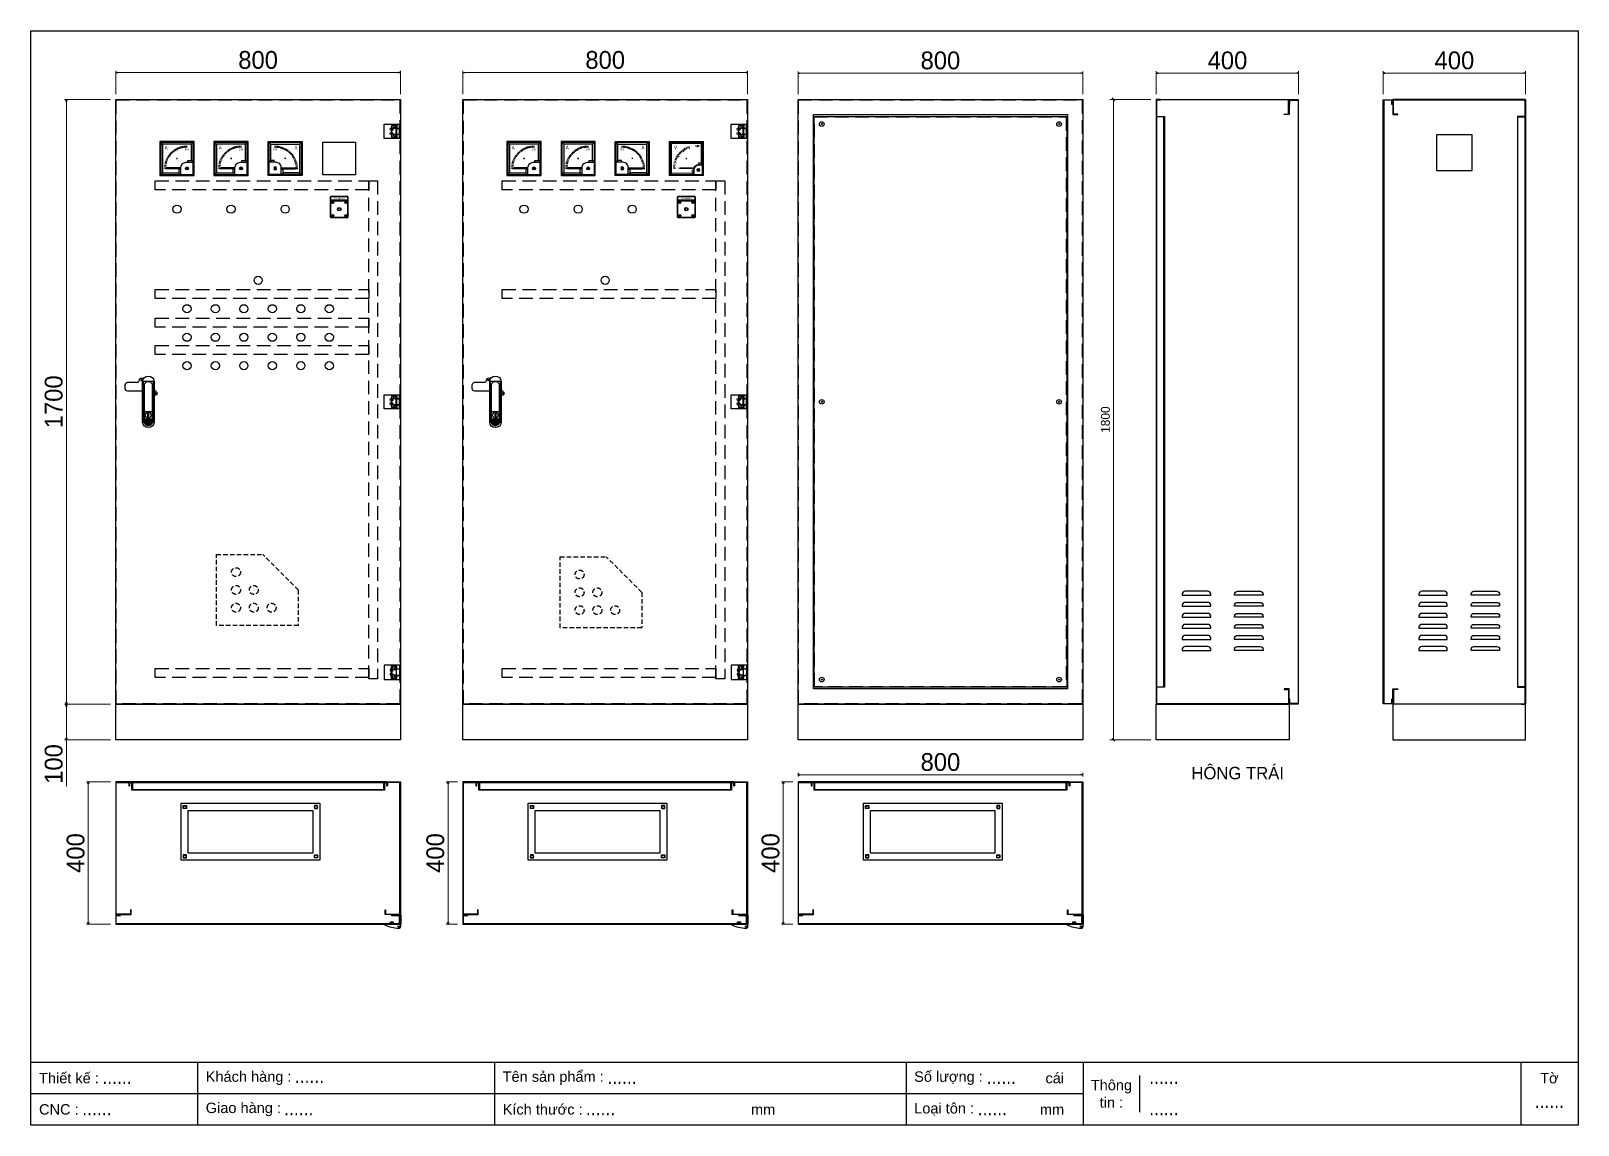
# Model space of a CAD drawing. Header units: millimetres. Extents: x 0 to 4348, y 0 to 3075.
import ezdxf
from ezdxf.enums import TextEntityAlignment as Align

# ---------------------------------------------------------------- set-up
doc = ezdxf.new("R2010")
doc.units = ezdxf.units.MM
doc.linetypes.add('HIDDEN2', pattern=[4.7625, 3.175, -1.5875])
doc.linetypes.add('HIDDENX2', pattern=[19.05, 12.7, -6.35])
doc.layers.add('DIM', color=253, linetype='Continuous')
doc.styles.add('Arial', font='arial.ttf')
doc.styles.add('Tahoma (Input Text)', font='tahoma.ttf')
doc.dimstyles.new('CNC', dxfattribs={"dimtxt": 50, "dimasz": 5, "dimexe": 5, "dimexo": 15, "dimgap": 10, "dimtad": 1, "dimdec": 0, "dimtxsty": 'Standard', "dimblk": 'OPEN30', "dimcen": 10, "dimclrd": 5, "dimclre": 5, "dimclrt": 3, "dimazin": 3, "dimtfac": 1, "dimtdec": 0, "dimtmove": 0, "dimatfit": 3, "dimldrblk": 'ARCHTICK', "dimlwd": 9, "dimlwe": 9})
doc.dimstyles.new('Dim-25', dxfattribs={"dimtxt": 25, "dimasz": 8, "dimexe": 10, "dimexo": 15, "dimgap": 10, "dimtad": 1, "dimdec": 0, "dimtxsty": 'Standard', "dimblk": 'OBLIQUE', "dimcen": 10, "dimclrd": 5, "dimclre": 5, "dimclrt": 3, "dimazin": 3, "dimtfac": 1, "dimtdec": 0, "dimtmove": 0, "dimatfit": 3, "dimldrblk": 'OBLIQUE', "dimlwd": 9, "dimlwe": 9})

msp = doc.modelspace()

# ---------------------------------------------------------------- texts
at = {"color": 2, "insert": (3391.7, 988.8), "char_height": 35, "width": 1072, "attachment_point": 5}
msp.add_mtext('HÔNG TRÁI', dxfattribs=at)

# ---------------------------------------------------------------- blocks, each defined once
blk = doc.blocks.new('ga tai lieu')
at = {"color": 7, "linetype": 'HIDDENX2'}
for p, q in [((0, 0), (0, 200)), ((0, 200), (130, 200)), ((230, 100), (130, 200)), ((230, 100), (230, 0)), ((230, 0), (0, 0))]:
    blk.add_line(p, q, dxfattribs=at)
for centre in [(55, 150), (55, 100), (105, 100), (55, 50), (105, 50), (155, 50)]:
    blk.add_circle(centre, 12.5, dxfattribs=at)
blk = doc.blocks.new('khungtenAsean2')
at = {"color": 7}
for p, q in [((2970, -1980), (0, -1980)), ((320, -1980), (320, -2100)), ((890, -1980), (890, -2100)), ((1680, -1980), (1680, -2100)), ((2020, -1980), (2020, -2100)), ((2860, -1980), (2860, -2100)), ((2128.3, -2005), (2128.3, -2075)), ((2020, -2040), (0, -2040))]:
    blk.add_line(p, q, dxfattribs=at)
blk.add_lwpolyline([(0, 0), (2970, 0), (2970, -2100), (0, -2100)], close=True, dxfattribs=at)
at = {"color": 2, "char_height": 20, "style": 'Arial'}
for s, insert, width, attachment_point in [('  Thiết kế :', (0, -2010), 917.634, 4), ('  Khách hàng :', (320, -2010), 917.634, 4), ('  Tên sản phẩm :', (890, -2010), 917.634, 4), ('  Số lượng :', (1680, -2010), 917.634, 4), ('cái', (1947.6, -2010), 917.634, 4), ('Thông\\Ptin :', (2074.2, -2040), 108.311, 5), ('Tờ', (2915, -2010), 110, 5), ('  CNC :', (0, -2070), 917.634, 4), ('  Giao hàng :', (320, -2070), 917.634, 4), ('  Kích thước :', (890, -2070), 917.634, 4), ('mm', (1382.3, -2070), 917.634, 4), ('  Loại tôn :', (1680, -2070), 917.634, 4), ('mm', (1936.9, -2070), 917.634, 4)]:
    blk.add_mtext(s, dxfattribs=dict(at, insert=insert, width=width, attachment_point=attachment_point))
at = {"color": 1, "style": 'Tahoma (Input Text)', "flags": 8}
for tag, p in [('#01', (137.1, -2021.3)), ('#03', (506.6, -2019.3)), ('#05', (1106.6, -2021.3)), ('#07', (1834.7, -2021.3)), ('#09', (2146.7, -2021.3)), ('#02', (98.5, -2081.3)), ('#04', (486.1, -2081.3)), ('#06', (1065.3, -2081.3)), ('#08', (1817.4, -2081.3)), ('#10', (2146.7, -2081.3))]:
    blk.add_attdef(tag, p, '', height=25, dxfattribs=at)
blk.add_attdef('#11', text='', height=25, dxfattribs=at).set_placement((2915, -2067.3), align=Align.CENTER)
blk = doc.blocks.new('HL044-1.3-B')
h = blk.add_hatch()
h.set_pattern_fill('ANSI31', color=1, scale=0.3, style=0)
h.set_pattern_definition([(45, (-80982.31925, -42991.2648), (-0.673519209, 0.673519209), [])])
h.paths.add_polyline_path([(-15.5, 27), (-15.5, 24), (-9.5, 24), (-9.5, 27)])
at = {"color": 1}
for p, q in [((0, 0), (-43, 0)), ((-43, 0), (-43, -2)), ((-25, 6.5), (-25, 0)), ((-25, 6.5), (-19, 5.9)), ((-25, 5.5), (-19, 4.9)), ((-25, 4.5), (-19, 3.9)), ((-25, 3.5), (-19, 2.9)), ((-25, 2.5), (-19, 1.9)), ((-25, 1.5), (-19, 0.9)), ((-25, 0.5), (-19.7, 0)), ((-22, 24), (-22, 27)), ((-22, 27), (1, 27)), ((-1, 24), (-22, 24)), ((-19, 6.5), (-19, 0)), ((-15.5, 24), (-15.5, 27)), ((-9.5, 24), (-9.5, 27)), ((0, 23), (0, 0)), ((0, 7.5), (3, 7.5)), ((0, 6), (3, 6)), ((3, 25), (3, 0)), ((3, -6.5), (3, 0))]:
    blk.add_line(p, q, dxfattribs=at)
blk.add_lwpolyline([(-26, 6.5), (-18, 6.5), (-18, 0), (-26, 0)], close=True, dxfattribs=at)
blk.add_circle((-2.3, -7), 2.55, dxfattribs=at)
for centre, radius, start, end in [((-1, 23), 1, 0, 90), ((1, 25), 2, 0, 90), ((15.4, 147.7), 160.7, 248.6705, 263.5901), ((-2.5, -6.5), 5.5, 270, 0)]:
    blk.add_arc(centre, radius, start, end, dxfattribs=at)
blk = doc.blocks.new('*D1')
at = {"color": 0, "linetype": 'ByBlock', "lineweight": -2}
for p, q in [((2113.1, 959.4), (2114.4, 964.4)), ((2114.4, 964.4), (2115.8, 959.4)), ((2114.4, 964.4), (2114.4, 959.4)), ((2114.4, 564.4), (2113.1, 569.4)), ((2115.8, 569.4), (2114.4, 564.4)), ((2114.4, 564.4), (2114.4, 569.4))]:
    blk.add_line(p, q, dxfattribs=at)
at = {"layer": 'Defpoints', "color": 0, "ltscale": 3, "transparency": 16777216}
for p in [(2156.2, 964.4), (2114.4, 564.4), (2156.2, 564.4)]:
    blk.add_point(p, dxfattribs=at)
at = {"layer": 'DIM', "color": 5, "lineweight": 9, "ltscale": 3, "transparency": 16777216}
for p, q in [((2141.2, 964.4), (2109.4, 964.4)), ((2114.4, 959.4), (2114.4, 569.4)), ((2141.2, 564.4), (2109.4, 564.4))]:
    blk.add_line(p, q, dxfattribs=at)
at = {"layer": 'DIM', "color": 3, "ltscale": 3, "transparency": 16777216, "insert": (2078.9, 764.4), "char_height": 50, "attachment_point": 5, "rotation": 90}
blk.add_mtext('400', dxfattribs=at)
blk = doc.blocks.new('_ArchTick')
at = {"color": 0, "const_width": 0.15}
blk.add_lwpolyline([(-0.5, -0.5), (0.5, 0.5)], dxfattribs=at)
blk = doc.blocks.new('_Open30')
at = {"color": 0, "linetype": 'ByBlock', "lineweight": -2}
for p, q in [((-1, 0.27), (0, 0)), ((0, 0), (-1, -0.27)), ((0, 0), (-1, 0))]:
    blk.add_line(p, q, dxfattribs=at)
blk = doc.blocks.new('*D2')
at = {"color": 0, "linetype": 'ByBlock', "lineweight": -2}
for p, q in [((2156.2, 984.4), (2161.2, 985.7)), ((2161.2, 983.1), (2156.2, 984.4)), ((2156.2, 984.4), (2161.2, 984.4)), ((2951.2, 985.7), (2956.2, 984.4)), ((2956.2, 984.4), (2951.2, 983.1)), ((2956.2, 984.4), (2951.2, 984.4))]:
    blk.add_line(p, q, dxfattribs=at)
at = {"layer": 'Defpoints', "color": 0, "ltscale": 3, "transparency": 16777216}
for p in [(2156.2, 964.4), (2956.2, 984.4), (2956.2, 964.4)]:
    blk.add_point(p, dxfattribs=at)
at = {"layer": 'DIM', "color": 5, "lineweight": 9, "ltscale": 3, "transparency": 16777216}
for p, q in [((2156.2, 979.4), (2156.2, 989.4)), ((2161.2, 984.4), (2951.2, 984.4)), ((2956.2, 979.4), (2956.2, 989.4))]:
    blk.add_line(p, q, dxfattribs=at)
at = {"layer": 'DIM', "color": 3, "ltscale": 3, "transparency": 16777216, "insert": (2556.2, 1019.9), "char_height": 50, "attachment_point": 5}
blk.add_mtext('800', dxfattribs=at)
blk = doc.blocks.new('*D3')
at = {"color": 0, "linetype": 'ByBlock', "lineweight": -2}
for p, q in [((238.5, 2957.4), (243.5, 2958.8)), ((243.5, 2956.1), (238.5, 2957.4)), ((238.5, 2957.4), (243.5, 2957.4)), ((1033.5, 2958.8), (1038.5, 2957.4)), ((1038.5, 2957.4), (1033.5, 2956.1)), ((1038.5, 2957.4), (1033.5, 2957.4))]:
    blk.add_line(p, q, dxfattribs=at)
at = {"layer": 'Defpoints', "color": 0, "ltscale": 3, "transparency": 16777216}
for p in [(1038.5, 2957.4), (238.5, 2882.4), (1038.5, 2882.4)]:
    blk.add_point(p, dxfattribs=at)
at = {"layer": 'DIM', "color": 5, "lineweight": 9, "ltscale": 3, "transparency": 16777216}
for p, q in [((238.5, 2897.4), (238.5, 2962.4)), ((243.5, 2957.4), (1033.5, 2957.4)), ((1038.5, 2897.4), (1038.5, 2962.4))]:
    blk.add_line(p, q, dxfattribs=at)
at = {"layer": 'DIM', "color": 3, "ltscale": 3, "transparency": 16777216, "insert": (638.5, 2992.9), "char_height": 50, "attachment_point": 5}
blk.add_mtext('800', dxfattribs=at)
blk = doc.blocks.new('*D4')
at = {"color": 0, "linetype": 'ByBlock', "lineweight": -2}
for p, q in [((98.3, 2877.4), (99.6, 2882.4)), ((99.6, 2882.4), (100.9, 2877.4)), ((99.6, 2882.4), (99.6, 2877.4)), ((99.6, 1182.4), (98.3, 1187.4)), ((100.9, 1187.4), (99.6, 1182.4)), ((99.6, 1182.4), (99.6, 1187.4))]:
    blk.add_line(p, q, dxfattribs=at)
at = {"layer": 'Defpoints', "color": 0, "ltscale": 3, "transparency": 16777216}
for p in [(238.5, 2882.4), (99.6, 1182.4), (238.5, 1182.4)]:
    blk.add_point(p, dxfattribs=at)
at = {"layer": 'DIM', "color": 5, "lineweight": 9, "ltscale": 3, "transparency": 16777216}
for p, q in [((223.5, 2882.4), (94.6, 2882.4)), ((99.6, 2877.4), (99.6, 1187.4)), ((223.5, 1182.4), (94.6, 1182.4))]:
    blk.add_line(p, q, dxfattribs=at)
at = {"layer": 'DIM', "color": 3, "ltscale": 3, "transparency": 16777216, "insert": (64.1, 2032.4), "char_height": 50, "attachment_point": 5, "rotation": 90}
blk.add_mtext('1700', dxfattribs=at)
blk = doc.blocks.new('*D5')
at = {"color": 0, "linetype": 'ByBlock', "lineweight": -2}
for p, q in [((98.3, 1177.4), (99.6, 1182.4)), ((99.6, 1182.4), (100.9, 1177.4)), ((99.6, 1182.4), (99.6, 1177.4)), ((99.6, 1082.4), (98.3, 1087.4)), ((100.9, 1087.4), (99.6, 1082.4)), ((99.6, 1082.4), (99.6, 1087.4))]:
    blk.add_line(p, q, dxfattribs=at)
at = {"layer": 'Defpoints', "color": 0, "ltscale": 3, "transparency": 16777216}
for p in [(238.5, 1182.4), (99.6, 1082.4), (238.5, 1082.4)]:
    blk.add_point(p, dxfattribs=at)
at = {"layer": 'DIM', "color": 5, "lineweight": 9, "ltscale": 3, "transparency": 16777216}
for p, q in [((223.5, 1182.4), (94.6, 1182.4)), ((99.6, 1177.4), (99.6, 1087.4)), ((223.5, 1082.4), (94.6, 1082.4)), ((99.6, 1082.4), (99.6, 951.8))]:
    blk.add_line(p, q, dxfattribs=at)
at = {"layer": 'DIM', "color": 3, "ltscale": 3, "transparency": 16777216, "insert": (64.1, 1014.6), "char_height": 50, "attachment_point": 5, "rotation": 90}
blk.add_mtext('100', dxfattribs=at)
blk = doc.blocks.new('*D6')
at = {"color": 0, "linetype": 'ByBlock', "lineweight": -2}
for p, q in [((2156.2, 2956), (2161.2, 2957.3)), ((2951.2, 2957.3), (2956.2, 2956)), ((2161.2, 2954.7), (2156.2, 2956)), ((2156.2, 2956), (2161.2, 2956)), ((2956.2, 2956), (2951.2, 2954.7)), ((2956.2, 2956), (2951.2, 2956))]:
    blk.add_line(p, q, dxfattribs=at)
at = {"layer": 'Defpoints', "color": 0, "ltscale": 3, "transparency": 16777216}
for p in [(2956.2, 2956), (2156.2, 2882.4), (2956.2, 2882.4)]:
    blk.add_point(p, dxfattribs=at)
at = {"layer": 'DIM', "color": 5, "lineweight": 9, "ltscale": 3, "transparency": 16777216}
for p, q in [((2156.2, 2897.4), (2156.2, 2961)), ((2956.2, 2897.4), (2956.2, 2961)), ((2161.2, 2956), (2951.2, 2956))]:
    blk.add_line(p, q, dxfattribs=at)
at = {"layer": 'DIM', "color": 3, "ltscale": 3, "transparency": 16777216, "insert": (2556.2, 2991.5), "char_height": 50, "attachment_point": 5}
blk.add_mtext('800', dxfattribs=at)
blk = doc.blocks.new('*D7')
at = {"color": 0, "linetype": 'ByBlock', "lineweight": -2}
for p, q in [((3800.9, 2956.2), (3805.9, 2957.6)), ((4195.9, 2957.6), (4200.9, 2956.2)), ((3805.9, 2954.9), (3800.9, 2956.2)), ((3800.9, 2956.2), (3805.9, 2956.2)), ((4200.9, 2956.2), (4195.9, 2954.9)), ((4200.9, 2956.2), (4195.9, 2956.2))]:
    blk.add_line(p, q, dxfattribs=at)
at = {"layer": 'Defpoints', "color": 0, "ltscale": 3, "transparency": 16777216}
for p in [(3800.9, 2956.2), (3800.9, 2882.4), (4200.9, 2882.4)]:
    blk.add_point(p, dxfattribs=at)
at = {"layer": 'DIM', "color": 5, "lineweight": 9, "ltscale": 3, "transparency": 16777216}
for p, q in [((3800.9, 2897.4), (3800.9, 2961.2)), ((4200.9, 2897.4), (4200.9, 2961.2)), ((4195.9, 2956.2), (3805.9, 2956.2))]:
    blk.add_line(p, q, dxfattribs=at)
at = {"layer": 'DIM', "color": 3, "ltscale": 3, "transparency": 16777216, "insert": (4000.9, 2991.7), "char_height": 50, "attachment_point": 5}
blk.add_mtext('400', dxfattribs=at)
blk = doc.blocks.new('Ampere-Meter-front')
at = {"color": 6}
for p, q in [((-40.5, 40.5), (-45.5, 45.5)), ((40.5, 40.5), (45.5, 45.5)), ((-24.5, -2.1), (-29, 0.1)), ((-22.7, 1.2), (-27, 3.8)), ((-20.6, 4.5), (-24.8, 7.3)), ((-18.4, 7.6), (-22.4, 10.7)), ((-16, 10.6), (-19.7, 13.9)), ((-13.4, 13.4), (-16.9, 16.9)), ((-10.6, 16), (-13.9, 19.7)), ((-7.6, 18.4), (-10.7, 22.4)), ((-4.5, 20.6), (-7.3, 24.8)), ((-1.2, 22.7), (-3.8, 27)), ((-1.5, 0), (1.5, 0)), ((2.1, 24.5), (-0.1, 29)), ((0, 1.5), (0, -1.5)), ((5.6, 26), (3.7, 30.7)), ((9.2, 27.4), (7.6, 32.1)), ((12.9, 28.5), (11.6, 33.3)), ((16.6, 29.4), (15.6, 34.3)), ((20.4, 30), (19.7, 35)), ((24.2, 30.4), (23.8, 35.4)), ((28, 30.5), (28, 35.5)), ((-40.5, -40.5), (-45.5, -45.5)), ((-30.5, -28), (-35.5, -28)), ((-30.5, -28), (-35.5, -28)), ((-30.4, -24.2), (-35.4, -23.8)), ((-30, -20.4), (-35, -19.7)), ((-29.4, -16.6), (-34.3, -15.6)), ((-28.5, -12.9), (-33.3, -11.6)), ((-27.4, -9.2), (-32.1, -7.6)), ((-26, -5.6), (-30.7, -3.7)), ((-30.5, -28), (-28.1, -26.8)), ((-30.5, -28), (-28.1, -29.2)), ((11, -26.8), (-28.1, -26.8)), ((11, -29.2), (-28.1, -29.2)), ((11, -30.5), (6, -30.5)), ((11, -45.5), (6, -40.5)), ((30.2, -24.7), (24.7, -30.2)), ((31.3, -25.8), (25.8, -31.3)), ((30.5, -11), (30.5, -6)), ((45.5, -11), (40.5, -6))]:
    blk.add_line(p, q, dxfattribs=at)
for points in [[(-48, -48), (48, -48), (48, 48), (-48, 48)], [(-45.5, -45.5), (45.5, -45.5), (45.5, 45.5), (-45.5, 45.5)]]:
    blk.add_lwpolyline(points, close=True, dxfattribs=at)
for points in [[(40.5, -6), (40.5, 40.5), (-40.5, 40.5), (-40.5, -40.5), (6, -40.5)], [(6, -40.5), (6, -30.5)], [(30.5, -6), (40.5, -6)]]:
    blk.add_lwpolyline(points, dxfattribs=at)
blk.add_lwpolyline([(11, -45.5), (11, -26, -0.414214), (26, -11), (45.5, -11)], format="xyb", dxfattribs=at)
blk.add_circle((28, -28), 4, dxfattribs=at)
at = {"color": 6, "style": 'Tahoma (Input Text)'}
for tag, height, p in [('BEW-96', 10, (-30.5, 30.5)), ('MAX', 5, (28, 25.5)), ('O', 5, (-30.5, -28))]:
    blk.add_attdef(tag, text='', height=height, dxfattribs=at).set_placement(p, align=Align.MIDDLE_CENTER)
blk = doc.blocks.new('A$C2CD672AE')
at = {"color": 6}
for p, q in [((0, 2), (0, 59)), ((1, 52), (1, 58)), ((1, 3), (1, 46)), ((2, 61), (47, 61)), ((3, 60), (46, 60)), ((46, 50), (3, 50)), ((3, 48), (46, 48)), ((48, 58), (48, 52)), ((48, 46), (48, 3)), ((49, 59), (49, 2)), ((47, 0), (2, 0)), ((46, 1), (3, 1))]:
    blk.add_line(p, q, dxfattribs=at)
for centre, radius in [((6, 43), 2), ((43, 43), 2), ((6, 6), 2), ((24.5, 24.5), 3.5), ((43, 6), 2)]:
    blk.add_circle(centre, radius, dxfattribs=at)
for centre, start, end in [((2, 59), 90, 180), ((3, 58), 90, 180), ((3, 52), 180, 270), ((3, 46), 90, 180), ((46, 58), 0, 90), ((46, 52), 270, 0), ((46, 46), 0, 90), ((47, 59), 0, 90), ((2, 2), 180, 270), ((3, 3), 180, 270), ((46, 3), 270, 0), ((47, 2), 270, 0)]:
    blk.add_arc(centre, 2, start, end, dxfattribs=at)
at = {"color": 6, "insert": (24.5, 55), "char_height": 4, "width": 47, "attachment_point": 5}
blk.add_mtext('{\\fTahoma|b0|i0|c0|p34;VOLTMETER}', dxfattribs=at)
blk = doc.blocks.new('*D8')
at = {"color": 0, "linetype": 'ByBlock', "lineweight": -2}
for p, q in [((159.9, 959.4), (161.2, 964.4)), ((161.2, 964.4), (162.6, 959.4)), ((161.2, 964.4), (161.2, 959.4)), ((161.2, 564.4), (159.9, 569.4)), ((162.6, 569.4), (161.2, 564.4)), ((161.2, 564.4), (161.2, 569.4))]:
    blk.add_line(p, q, dxfattribs=at)
at = {"layer": 'Defpoints', "color": 0, "ltscale": 3, "transparency": 16777216}
for p in [(238.5, 964.4), (161.2, 564.4), (238.5, 564.4)]:
    blk.add_point(p, dxfattribs=at)
at = {"layer": 'DIM', "color": 5, "lineweight": 9, "ltscale": 3, "transparency": 16777216}
for p, q in [((223.5, 964.4), (156.2, 964.4)), ((161.2, 959.4), (161.2, 569.4)), ((223.5, 564.4), (156.2, 564.4))]:
    blk.add_line(p, q, dxfattribs=at)
at = {"layer": 'DIM', "color": 3, "ltscale": 3, "transparency": 16777216, "insert": (125.7, 764.4), "char_height": 50, "attachment_point": 5, "rotation": 90}
blk.add_mtext('400', dxfattribs=at)
blk = doc.blocks.new('AB-301-1-1')
at = {"linetype": 'Continuous'}
h = blk.add_hatch(dxfattribs=at)
h.set_pattern_fill('ACAD_ISO09W100', color=1, scale=0.2)
h.set_pattern_definition([(0, (-367.8747, 374.3201), (0, 1), [4.8, -0.6, 1.2, -0.6, 1.2, -0.6])])
h.paths.add_polyline_path([(-3.9, -112.6, 0.118404), (0.1, -113.6, 0.118404), (4.2, -112.6), (7.1, -96.1), (-6.9, -96.1)])
at = {"color": 1, "linetype": 'Continuous'}
for p, q in [((-9.9, -74.6), (10.1, -74.6)), ((-6.9, -96.1), (7.1, -96.1)), ((-6.9, -96.1), (-3.9, -112.6)), ((7.1, -96.1), (4.2, -112.6))]:
    blk.add_line(p, q, dxfattribs=at)
for points in [[(-15.7, -17.1), (-57.4, -17.1, -0.414214), (-64.9, -9.6), (-64.9, 0.4, -0.414214), (-57.4, 7.9), (-30.6, 7.9, 0.414214), (-24.6, 13.9), (-24.6, 14.2)], [(-24.6, 14.2, -0.198912), (-22.8, 18.4), (-22.8, 18.4, -0.414214), (-14.4, 18.4), (-13.5, 17.6)], [(16.3, -12.2), (23.1, -19.1, -0.414214), (23.1, -27.5), (23.1, -27.5, -0.31835), (16.3, -28.7)]]:
    blk.add_lwpolyline(points, format="xyb", dxfattribs=at)
for points in [[(0.3, 25.4), (0.3, 25.4, -0.400643), (16.3, 10.4), (16.3, -104.6, -0.400643), (0.3, -119.6), (0.3, -119.6, -0.400643), (-15.7, -104.6), (-15.7, 10.4, -0.400643)], [(0.1, 10.4, -0.403991), (10.6, 0.4), (10.6, -104.6, -0.403991), (0.1, -114.6, -0.403991), (-10.4, -104.6), (-10.4, 0.4, -0.403991)], [(9.1, -96.6), (9.1, -104.6, -0.414214), (0.1, -113.6, -0.414214), (-8.9, -104.6), (-8.9, -96.6, -0.414214), (-6.9, -94.6), (7.1, -94.6, -0.414214)]]:
    blk.add_lwpolyline(points, format="xyb", close=True, dxfattribs=at)
blk.add_lwpolyline([(-0.9, -79.6), (1.1, -79.6), (1.1, -89.6), (-0.9, -89.6)], close=True, dxfattribs=at)
for centre, radius in [((-18.6, 14.2), 2.5), ((18.9, -23.3), 2.5), ((0.1, -84.6), 8)]:
    blk.add_circle(centre, radius, dxfattribs=at)
blk = doc.blocks.new('*D9')
at = {"color": 0, "linetype": 'ByBlock', "lineweight": -2}
for p, q in [((1214, 2957.4), (1219, 2958.8)), ((1219, 2956.1), (1214, 2957.4)), ((1214, 2957.4), (1219, 2957.4)), ((2009, 2958.8), (2014, 2957.4)), ((2014, 2957.4), (2009, 2956.1)), ((2014, 2957.4), (2009, 2957.4))]:
    blk.add_line(p, q, dxfattribs=at)
at = {"layer": 'Defpoints', "color": 0, "ltscale": 3, "transparency": 16777216}
for p in [(2014, 2957.4), (1214, 2882.4), (2014, 2882.4)]:
    blk.add_point(p, dxfattribs=at)
at = {"layer": 'DIM', "color": 5, "lineweight": 9, "ltscale": 3, "transparency": 16777216}
for p, q in [((1214, 2897.4), (1214, 2962.4)), ((1219, 2957.4), (2009, 2957.4)), ((2014, 2897.4), (2014, 2962.4))]:
    blk.add_line(p, q, dxfattribs=at)
at = {"layer": 'DIM', "color": 3, "ltscale": 3, "transparency": 16777216, "insert": (1614, 2992.9), "char_height": 50, "attachment_point": 5}
blk.add_mtext('800', dxfattribs=at)
blk = doc.blocks.new('A$C3CFE1F0F')
at = {"color": 6, "lineweight": 5}
for p, q in [((6.4, 89.6), (2.5, 93.5)), ((89.6, 89.6), (93.5, 93.5)), ((20.4, 43.5), (15.7, 45.5)), ((22, 47.1), (17.4, 49.4)), ((23.9, 50.6), (19.4, 53.1)), ((28.3, 57.1), (24.2, 60.2)), ((30.8, 60.1), (26.9, 63.5)), ((33.4, 63), (29.8, 66.6)), ((36.3, 65.7), (32.9, 69.5)), ((42.5, 70.5), (39.7, 74.7)), ((45.9, 72.5), (43.3, 77)), ((46.3, 48), (49.7, 48)), ((49.3, 74.4), (47.1, 79)), ((48, 49.7), (48, 46.3)), ((52.9, 76), (51, 80.8)), ((75.3, 80.5), (74.9, 85.6)), ((79.3, 79.5), (79.2, 85.7)), ((83.1, 80.5), (83.5, 85.6)), ((6.4, 6.4), (2.5, 2.5)), ((16, 24.5), (10.9, 24.8)), ((16.4, 28.4), (11.3, 29)), ((17, 32.2), (12, 33.2)), ((19, 39.8), (14.2, 41.5)), ((28.1, 20.5), (26.3, 20.5)), ((28.1, 20.5), (26.3, 20.5)), ((28.1, 20.5), (30.5, 21.7)), ((28.1, 20.5), (30.5, 19.2)), ((69, 21.7), (30.5, 21.7)), ((68.1, 19.2), (30.5, 19.2)), ((67.8, 15.4), (64, 15.4)), ((67.8, 2.6), (64, 6.4)), ((81.9, 31.8), (81.9, 35.6)), ((93.4, 31.8), (89.6, 35.6))]:
    blk.add_line(p, q, dxfattribs=at)
at = {"color": 6, "lineweight": 15}
for p, q in [((27.6, 52.8), (21.7, 56.7)), ((40.6, 66.8), (36.2, 72.2)), ((57.3, 76.1), (54.9, 82.3)), ((18.4, 20.5), (10.7, 20.5)), ((19.8, 35.6), (12.9, 37.4))]:
    blk.add_line(p, q, dxfattribs=at)
blk.add_lwpolyline([(0, 0), (96, 0), (96, 96), (0, 96)], close=True, dxfattribs=at)
at = {"color": 6}
blk.add_lwpolyline([(2.5, 2.5), (93.5, 2.5), (93.5, 93.5), (2.5, 93.5)], close=True, dxfattribs=at)
at = {"color": 6, "lineweight": 5}
for points in [[(89.6, 35.6), (89.6, 89.6), (6.4, 89.6), (6.4, 6.4), (64, 6.4)], [(64, 6.4), (64, 15.4)], [(81.9, 35.6), (89.6, 35.6)]]:
    blk.add_lwpolyline(points, dxfattribs=at)
for points in [[(67.8, 2.6), (67.8, 15.4, -0.400642), (83.2, 31.8), (93.4, 31.8)], [(70.4, 2.6), (70.4, 15.4, -0.399381), (83.3, 29.2), (93.4, 29.2)], [(81.3, 15.1), (80, 15.1, -0.414214), (79.6, 15.5), (79.6, 15.8, -0.414214), (80, 16.2), (81.3, 16.2)], [(81.3, 16.2), (81.3, 17.4, -0.414214), (81.7, 17.8), (81.9, 17.8, -0.414214), (82.3, 17.4), (82.3, 16.2)], [(82.3, 15.1), (82.3, 13.9, -0.414214), (81.9, 13.5), (81.7, 13.5, -0.414214), (81.3, 13.9), (81.3, 15.1)], [(82.3, 16.2), (83.6, 16.2, -0.414214), (84, 15.8), (84, 15.5, -0.414214), (83.6, 15.1), (82.3, 15.1)]]:
    blk.add_lwpolyline(points, format="xyb", dxfattribs=at)
for radius in [4.31, 3.2]:
    blk.add_circle((81.8, 15.6), radius, dxfattribs=at)
at = {"color": 6, "insert": (17.5, 78.8), "char_height": 10, "width": 2201.82, "attachment_point": 5}
blk.add_mtext('{\\fTahoma|b0|i0|c0|p34;V}', dxfattribs=at)
blk = doc.blocks.new('*D10')
at = {"color": 0, "linetype": 'ByBlock', "lineweight": -2}
for p, q in [((1170.9, 959.4), (1172.2, 964.4)), ((1172.2, 964.4), (1173.6, 959.4)), ((1172.2, 964.4), (1172.2, 959.4)), ((1172.2, 564.4), (1170.9, 569.4)), ((1173.6, 569.4), (1172.2, 564.4)), ((1172.2, 564.4), (1172.2, 569.4))]:
    blk.add_line(p, q, dxfattribs=at)
at = {"layer": 'Defpoints', "color": 0, "ltscale": 3, "transparency": 16777216}
for p in [(1214, 964.4), (1172.2, 564.4), (1214, 564.4)]:
    blk.add_point(p, dxfattribs=at)
at = {"layer": 'DIM', "color": 5, "lineweight": 9, "ltscale": 3, "transparency": 16777216}
for p, q in [((1199, 964.4), (1167.2, 964.4)), ((1172.2, 959.4), (1172.2, 569.4)), ((1199, 564.4), (1167.2, 564.4))]:
    blk.add_line(p, q, dxfattribs=at)
at = {"layer": 'DIM', "color": 3, "ltscale": 3, "transparency": 16777216, "insert": (1136.7, 764.4), "char_height": 50, "attachment_point": 5, "rotation": 90}
blk.add_mtext('400', dxfattribs=at)
blk = doc.blocks.new('*D11')
at = {"color": 0, "linetype": 'ByBlock', "lineweight": -2}
for p, q in [((3163, 2956.2), (3168, 2957.6)), ((3558, 2957.6), (3563, 2956.2)), ((3168, 2954.9), (3163, 2956.2)), ((3163, 2956.2), (3168, 2956.2)), ((3563, 2956.2), (3558, 2954.9)), ((3563, 2956.2), (3558, 2956.2))]:
    blk.add_line(p, q, dxfattribs=at)
at = {"layer": 'Defpoints', "color": 0, "ltscale": 3, "transparency": 16777216}
for p in [(3563, 2956.2), (3163, 2882.4), (3563, 2882.4)]:
    blk.add_point(p, dxfattribs=at)
at = {"layer": 'DIM', "color": 5, "lineweight": 9, "ltscale": 3, "transparency": 16777216}
for p, q in [((3163, 2897.4), (3163, 2961.2)), ((3563, 2897.4), (3563, 2961.2)), ((3168, 2956.2), (3558, 2956.2))]:
    blk.add_line(p, q, dxfattribs=at)
at = {"layer": 'DIM', "color": 3, "ltscale": 3, "transparency": 16777216, "insert": (3363, 2991.7), "char_height": 50, "attachment_point": 5}
blk.add_mtext('400', dxfattribs=at)
blk = doc.blocks.new('*D12')
at = {"color": 0, "linetype": 'ByBlock', "lineweight": -2}
for p, q in [((3046.8, 2878.4), (3038.8, 2886.4)), ((3038.8, 1086.4), (3046.8, 1078.4))]:
    blk.add_line(p, q, dxfattribs=at)
at = {"layer": 'Defpoints', "color": 0, "ltscale": 3, "transparency": 16777216}
for p in [(3163, 2882.4), (3042.8, 1082.4), (3163, 1082.4)]:
    blk.add_point(p, dxfattribs=at)
at = {"layer": 'DIM', "color": 5, "lineweight": 9, "ltscale": 3, "transparency": 16777216}
for p, q in [((3148, 2882.4), (3032.8, 2882.4)), ((3042.8, 2882.4), (3042.8, 1082.4)), ((3148, 1082.4), (3032.8, 1082.4))]:
    blk.add_line(p, q, dxfattribs=at)
at = {"layer": 'DIM', "color": 3, "ltscale": 3, "transparency": 16777216, "insert": (3020, 1982.4), "char_height": 25, "attachment_point": 5, "rotation": 90}
blk.add_mtext('1800', dxfattribs=at)
blk = doc.blocks.new('_Oblique')
at = {"color": 0, "linetype": 'ByBlock', "lineweight": -2}
blk.add_line((-0.5, -0.5), (0.5, 0.5), dxfattribs=at)
blk = doc.blocks.new('HL044-1.3-C')
at = {"color": 1, "linetype": 'HIDDEN2', "ltscale": 0.5}
for p, q in [((-25, 40), (-25, 0)), ((-3, 0), (-3, 40))]:
    blk.add_line(p, q, dxfattribs=at)
at = {"color": 1}
for p, q in [((-12, 29), (0, 29)), ((-12, 11), (-12, 29)), ((0, 11), (-12, 11)), ((-11, 28.5), (0, 28.5)), ((-11, 28.5), (-11, 11.5)), ((0, 11.5), (-11, 11.5))]:
    blk.add_line(p, q, dxfattribs=at)
blk.add_lwpolyline([(-46, 40), (0, 40), (0, 0), (-46, 0)], close=True, dxfattribs=at)
at = {"color": 1, "linetype": 'HIDDEN2', "ltscale": 0.5}
for centre, radius in [((-25, 26), 4), ((-25, 14), 4), ((-15.5, 32.5), 3), ((-15.5, 7.5), 3)]:
    blk.add_circle(centre, radius, dxfattribs=at)

# ---------------------------------------------------------------- dimensions: what is measured, and where the dimension line sits
at = {"layer": 'DIM', "color": 7, "ltscale": 3}
for base, p1, p2, picture, middle in [((1038.5, 2957.4), (238.5, 2882.4), (1038.5, 2882.4), '*D3', (638.5, 2992.9)), ((2014, 2957.4), (1214, 2882.4), (2014, 2882.4), '*D9', (1614, 2992.9)), ((2956.2, 2956), (2156.2, 2882.4), (2956.2, 2882.4), '*D6', (2556.2, 2991.5))]:
    dim = msp.add_linear_dim(base=base, p1=p1, p2=p2, dimstyle='CNC', dxfattribs=at)
    dim.commit()
    dim.dimension.update_dxf_attribs({"geometry": picture, "text_midpoint": middle})
dim = msp.add_linear_dim(base=(3563, 2956.2), p1=(3163, 2882.4), p2=(3563, 2882.4), dimstyle='CNC', dxfattribs=at)
dim.commit()
dim.dimension.update_dxf_attribs({"geometry": '*D11', "text_midpoint": (3363, 2956.2), "dimtype": 160})
dim = msp.add_linear_dim(base=(3800.9, 2956.2), p1=(4200.9, 2882.4), p2=(3800.9, 2882.4), angle=180, dimstyle='CNC', dxfattribs=at)
dim.commit()
dim.dimension.update_dxf_attribs({"geometry": '*D7', "text_midpoint": (4000.9, 2956.2), "dimtype": 160})
for base, p1, p2, picture, middle in [((99.6, 1182.4), (238.5, 2882.4), (238.5, 1182.4), '*D4', (64.1, 2032.4)), ((99.6, 1082.4), (238.5, 1182.4), (238.5, 1082.4), '*D5', (64.1, 1014.6))]:
    dim = msp.add_linear_dim(base=base, p1=p1, p2=p2, angle=90, dimstyle='CNC', dxfattribs=at)
    dim.commit()
    dim.dimension.update_dxf_attribs({"geometry": picture, "text_midpoint": middle})
at = {"layer": 'DIM', "color": 2, "ltscale": 3}
for base, p1, p2, dimstyle, picture, middle in [((3042.8, 1082.4), (3163, 2882.4), (3163, 1082.4), 'Dim-25', '*D12', (3020, 1982.4)), ((1172.2, 564.4), (1214, 964.4), (1214, 564.4), 'CNC', '*D10', (1136.7, 764.4)), ((2114.4, 564.4), (2156.2, 964.4), (2156.2, 564.4), 'CNC', '*D1', (2078.9, 764.4))]:
    dim = msp.add_linear_dim(base=base, p1=p1, p2=p2, angle=90, dimstyle=dimstyle, dxfattribs=at)
    dim.commit()
    dim.dimension.update_dxf_attribs({"geometry": picture, "text_midpoint": middle})
dim = msp.add_linear_dim(base=(2956.2, 984.4), p1=(2156.2, 964.4), p2=(2956.2, 964.4), dimstyle='CNC', dxfattribs=at)
dim.commit()
dim.dimension.update_dxf_attribs({"geometry": '*D2', "text_midpoint": (2556.2, 1019.9)})
dim = msp.add_linear_dim(base=(161.2, 564.4), p1=(238.5, 964.4), p2=(238.5, 564.4), angle=90, dimstyle='CNC', dxfattribs=at)
dim.commit()
dim.dimension.update_dxf_attribs({"geometry": '*D8', "text_midpoint": (161.2, 764.4), "dimtype": 160})

# ---------------------------------------------------------------- linework, layer by layer
at = {"color": 7, "ltscale": 3}
for points in [[(238.5, 2882.4), (1038.5, 2882.4), (1038.5, 1182.4), (238.5, 1182.4)], [(1214, 2882.4), (2014, 2882.4), (2014, 1182.4), (1214, 1182.4)], [(2156.2, 2882.4), (2956.2, 2882.4), (2956.2, 1182.4), (2156.2, 1182.4)], [(2199.2, 2839.4), (2913.2, 2839.4), (2913.2, 1225.4), (2199.2, 1225.4)], [(238.5, 1182.4), (1038.5, 1182.4), (1038.5, 1082.4), (238.5, 1082.4)], [(1214, 1182.4), (2014, 1182.4), (2014, 1082.4), (1214, 1082.4)], [(2156.2, 1182.4), (2956.2, 1182.4), (2956.2, 1082.4), (2156.2, 1082.4)], [(3163, 1182.4), (3536, 1182.4), (3536, 1082.4), (3163, 1082.4)], [(4200.9, 1182.4), (3827.9, 1182.4), (3827.9, 1082.4), (4200.9, 1082.4)]]:
    msp.add_lwpolyline(points, close=True, dxfattribs=at)
at = {"color": 7, "linetype": 'HIDDENX2', "ltscale": 3}
for points in [[(240, 2880.9), (1037, 2880.9), (1037, 1183.9), (240, 1183.9)], [(1215.5, 2880.9), (2012.5, 2880.9), (2012.5, 1183.9), (1215.5, 1183.9)], [(2157.7, 2880.9), (2954.7, 2880.9), (2954.7, 1183.9), (2157.7, 1183.9)], [(349.4, 2653.5), (949.4, 2653.5), (949.4, 2628.5), (349.4, 2628.5)], [(949.4, 1253.5), (949.4, 2653.5), (974.4, 2653.5), (974.4, 1253.5)], [(1324.9, 2653.5), (1924.9, 2653.5), (1924.9, 2628.5), (1324.9, 2628.5)], [(1924.9, 1253.5), (1924.9, 2653.5), (1949.9, 2653.5), (1949.9, 1253.5)], [(349.4, 2348.1), (949.4, 2348.1), (949.4, 2323.1), (349.4, 2323.1)], [(1324.9, 2348.1), (1924.9, 2348.1), (1924.9, 2323.1), (1324.9, 2323.1)], [(349.4, 2267.6), (949.4, 2267.6), (949.4, 2242.6), (349.4, 2242.6)], [(349.4, 2190.8), (949.4, 2190.8), (949.4, 2165.8), (349.4, 2165.8)], [(349.4, 1282.7), (949.4, 1282.7), (949.4, 1257.7), (349.4, 1257.7)], [(1324.9, 1282.7), (1924.9, 1282.7), (1924.9, 1257.7), (1324.9, 1257.7)]]:
    msp.add_lwpolyline(points, close=True, dxfattribs=at)
at = {"color": 7}
for points in [[(3164.5, 2882.4), (3174.5, 2882.4), (3174.5, 2882.4), (3163, 2882.4), (3163, 2882.4), (3536, 2882.4), (3536, 2839.4), (3522.5, 2839.4), (3522.5, 2840.9), (3534.5, 2840.9), (3534.5, 2880.9), (3164.5, 2880.9)], [(3174.5, 2882.4), (3163, 2882.4), (3163, 1182.4), (3174.5, 1182.4)], [(3174.5, 1183.9), (3164.5, 1183.9), (3164.5, 2880.9), (3174.5, 2880.9)], [(4199.4, 2882.4), (4189.4, 2882.4), (4189.4, 2882.4), (4200.9, 2882.4), (4200.9, 2882.4), (3827.9, 2882.4), (3827.9, 2839.4), (3841.4, 2839.4), (3841.4, 2840.9), (3829.4, 2840.9), (3829.4, 2880.9), (4199.4, 2880.9)], [(4189.4, 2882.4), (4200.9, 2882.4), (4200.9, 1182.4), (4189.4, 1182.4)], [(4189.4, 1183.9), (4199.4, 1183.9), (4199.4, 2880.9), (4189.4, 2880.9)], [(3164.5, 1182.4), (3174.5, 1182.4), (3174.5, 1182.4), (3163, 1182.4), (3163, 1182.4), (3536, 1182.4), (3536, 1225.4), (3522.5, 1225.4), (3522.5, 1223.9), (3534.5, 1223.9), (3534.5, 1183.9), (3164.5, 1183.9)], [(4199.4, 1182.4), (4189.4, 1182.4), (4189.4, 1182.4), (4200.9, 1182.4), (4200.9, 1182.4), (3827.9, 1182.4), (3827.9, 1225.4), (3841.4, 1225.4), (3841.4, 1223.9), (3829.4, 1223.9), (3829.4, 1183.9), (4199.4, 1183.9)]]:
    msp.add_lwpolyline(points, dxfattribs=at)
for points in [[(3538.5, 2867.9), (3538.5, 2879.9), (3561.5, 2879.9), (3561.5, 1184.9), (3538.5, 1184.9), (3538.5, 1196.9), (3537, 1196.9), (3537, 1183.4), (3563, 1183.4), (3563, 2881.4), (3537, 2881.4), (3537, 2867.9)], [(3825.4, 2867.9), (3825.4, 2879.9), (3802.4, 2879.9), (3802.4, 1184.9), (3825.4, 1184.9), (3825.4, 1196.9), (3826.9, 1196.9), (3826.9, 1183.4), (3800.9, 1183.4), (3800.9, 2881.4), (3826.9, 2881.4), (3826.9, 2867.9)], [(280, 604.9), (280, 592.9), (240, 592.9), (240, 962.9), (275, 962.9), (275, 952.9), (276.5, 952.9), (276.5, 964.4), (238.5, 964.4), (238.5, 591.4), (281.5, 591.4), (281.5, 604.9)], [(278, 952.9), (278, 962.9), (999, 962.9), (999, 952.9), (1000.5, 952.9), (1000.5, 964.4), (276.5, 964.4), (276.5, 952.9)], [(997, 604.9), (997, 592.9), (1037, 592.9), (1037, 962.9), (1002, 962.9), (1002, 952.9), (1000.5, 952.9), (1000.5, 964.4), (1038.5, 964.4), (1038.5, 591.4), (995.5, 591.4), (995.5, 604.9)], [(1255.5, 604.9), (1255.5, 592.9), (1215.5, 592.9), (1215.5, 962.9), (1250.5, 962.9), (1250.5, 952.9), (1252, 952.9), (1252, 964.4), (1214, 964.4), (1214, 591.4), (1257, 591.4), (1257, 604.9)], [(1253.5, 952.9), (1253.5, 962.9), (1974.5, 962.9), (1974.5, 952.9), (1976, 952.9), (1976, 964.4), (1252, 964.4), (1252, 952.9)], [(1972.5, 604.9), (1972.5, 592.9), (2012.5, 592.9), (2012.5, 962.9), (1977.5, 962.9), (1977.5, 952.9), (1976, 952.9), (1976, 964.4), (2014, 964.4), (2014, 591.4), (1971, 591.4), (1971, 604.9)], [(2197.7, 604.9), (2197.7, 592.9), (2157.7, 592.9), (2157.7, 962.9), (2192.7, 962.9), (2192.7, 952.9), (2194.2, 952.9), (2194.2, 964.4), (2156.2, 964.4), (2156.2, 591.4), (2199.2, 591.4), (2199.2, 604.9)], [(2195.7, 952.9), (2195.7, 962.9), (2916.7, 962.9), (2916.7, 952.9), (2918.2, 952.9), (2918.2, 964.4), (2194.2, 964.4), (2194.2, 952.9)], [(2914.7, 604.9), (2914.7, 592.9), (2954.7, 592.9), (2954.7, 962.9), (2919.7, 962.9), (2919.7, 952.9), (2918.2, 952.9), (2918.2, 964.4), (2956.2, 964.4), (2956.2, 591.4), (2913.2, 591.4), (2913.2, 604.9)], [(421.9, 904.4), (811.9, 904.4), (811.9, 744.4), (421.9, 744.4)], [(1397.4, 904.4), (1787.4, 904.4), (1787.4, 744.4), (1397.4, 744.4)], [(2339.6, 904.4), (2729.6, 904.4), (2729.6, 744.4), (2339.6, 744.4)], [(1023, 588.9), (1035, 588.9), (1035, 565.9), (240, 565.9), (240, 588.9), (252, 588.9), (252, 590.4), (238.5, 590.4), (238.5, 564.4), (1036.5, 564.4), (1036.5, 590.4), (1023, 590.4)], [(1998.5, 588.9), (2010.5, 588.9), (2010.5, 565.9), (1215.5, 565.9), (1215.5, 588.9), (1227.5, 588.9), (1227.5, 590.4), (1214, 590.4), (1214, 564.4), (2012, 564.4), (2012, 590.4), (1998.5, 590.4)], [(2940.7, 588.9), (2952.7, 588.9), (2952.7, 565.9), (2157.7, 565.9), (2157.7, 588.9), (2169.7, 588.9), (2169.7, 590.4), (2156.2, 590.4), (2156.2, 564.4), (2954.2, 564.4), (2954.2, 590.4), (2940.7, 590.4)]]:
    msp.add_lwpolyline(points, close=True, dxfattribs=at)
at = {"color": 1, "ltscale": 3}
msp.add_lwpolyline([(2201.2, 2834.4), (2911.2, 2834.4), (2911.2, 1230.4), (2201.2, 1230.4)], close=True, dxfattribs=at)
at = {"color": 1, "linetype": 'HIDDENX2', "ltscale": 3}
msp.add_lwpolyline([(2202.7, 2832.9), (2909.7, 2832.9), (2909.7, 1231.9), (2202.7, 1231.9)], close=True, dxfattribs=at)
at = {"color": 1}
for points in [[(3164.5, 1231.9), (3184.5, 1231.9), (3184.5, 2832.9), (3164.5, 2832.9), (3164.5, 2834.4), (3186, 2834.4), (3186, 1230.4), (3164.5, 1230.4)], [(4199.4, 1231.9), (4179.4, 1231.9), (4179.4, 2832.9), (4199.4, 2832.9), (4199.4, 2834.4), (4177.9, 2834.4), (4177.9, 1230.4), (4199.4, 1230.4)], [(285, 962.9), (285, 942.9), (992, 942.9), (992, 962.9), (993.5, 962.9), (993.5, 941.4), (283.5, 941.4), (283.5, 962.9)], [(1260.5, 962.9), (1260.5, 942.9), (1967.5, 942.9), (1967.5, 962.9), (1969, 962.9), (1969, 941.4), (1259, 941.4), (1259, 962.9)], [(2202.7, 962.9), (2202.7, 942.9), (2909.7, 942.9), (2909.7, 962.9), (2911.2, 962.9), (2911.2, 941.4), (2201.2, 941.4), (2201.2, 962.9)]]:
    msp.add_lwpolyline(points, close=True, dxfattribs=at)
at = {"color": 2}
for points in [[(1015.5, 2809.4), (1028.5, 2809.4), (1028.5, 2800.4), (1015.5, 2800.4)], [(1015.5, 2784.4), (1028.5, 2784.4), (1028.5, 2775.4), (1015.5, 2775.4)], [(1991, 2809.4), (2004, 2809.4), (2004, 2800.4), (1991, 2800.4)], [(1991, 2784.4), (2004, 2784.4), (2004, 2775.4), (1991, 2775.4)], [(364.5, 2762.4), (456.5, 2762.4), (456.5, 2670.4), (364.5, 2670.4)], [(516.5, 2762.4), (608.5, 2762.4), (608.5, 2670.4), (516.5, 2670.4)], [(760.5, 2762.4), (668.5, 2762.4), (668.5, 2670.4), (760.5, 2670.4)], [(820.5, 2762.4), (912.5, 2762.4), (912.5, 2670.4), (820.5, 2670.4)], [(1340, 2762.4), (1432, 2762.4), (1432, 2670.4), (1340, 2670.4)], [(1492, 2762.4), (1584, 2762.4), (1584, 2670.4), (1492, 2670.4)], [(1736, 2762.4), (1644, 2762.4), (1644, 2670.4), (1736, 2670.4)], [(1796, 2762.4), (1888, 2762.4), (1888, 2670.4), (1796, 2670.4)], [(316.5, 2090.9), (343.5, 2090.9), (343.5, 1973.9), (316.5, 1973.9)], [(1292, 2090.9), (1319, 2090.9), (1319, 1973.9), (1292, 1973.9)], [(1015.5, 2049.4), (1028.5, 2049.4), (1028.5, 2040.4), (1015.5, 2040.4)], [(1991, 2049.4), (2004, 2049.4), (2004, 2040.4), (1991, 2040.4)], [(1015.5, 2024.4), (1028.5, 2024.4), (1028.5, 2015.4), (1015.5, 2015.4)], [(1991, 2024.4), (2004, 2024.4), (2004, 2015.4), (1991, 2015.4)], [(1015.5, 1280.4), (1028.5, 1280.4), (1028.5, 1289.4), (1015.5, 1289.4)], [(1015.5, 1255.4), (1028.5, 1255.4), (1028.5, 1264.4), (1015.5, 1264.4)], [(1991, 1280.4), (2004, 1280.4), (2004, 1289.4), (1991, 1289.4)], [(1991, 1255.4), (2004, 1255.4), (2004, 1264.4), (1991, 1264.4)], [(437.2, 889.1), (428.2, 889.1), (428.2, 898.1), (437.2, 898.1)], [(441.9, 884.4), (791.9, 884.4), (791.9, 764.4), (441.9, 764.4)], [(796.7, 889.1), (805.7, 889.1), (805.7, 898.1), (796.7, 898.1)], [(1412.7, 889.1), (1403.7, 889.1), (1403.7, 898.1), (1412.7, 898.1)], [(1417.4, 884.4), (1767.4, 884.4), (1767.4, 764.4), (1417.4, 764.4)], [(1772.2, 889.1), (1781.2, 889.1), (1781.2, 898.1), (1772.2, 898.1)], [(2354.9, 889.1), (2345.9, 889.1), (2345.9, 898.1), (2354.9, 898.1)], [(2359.6, 884.4), (2709.6, 884.4), (2709.6, 764.4), (2359.6, 764.4)], [(2714.4, 889.1), (2723.4, 889.1), (2723.4, 898.1), (2714.4, 898.1)], [(437.2, 759.6), (428.2, 759.6), (428.2, 750.6), (437.2, 750.6)], [(796.7, 759.6), (805.7, 759.6), (805.7, 750.6), (796.7, 750.6)], [(1412.7, 759.6), (1403.7, 759.6), (1403.7, 750.6), (1412.7, 750.6)], [(1772.2, 759.6), (1781.2, 759.6), (1781.2, 750.6), (1772.2, 750.6)], [(2354.9, 759.6), (2345.9, 759.6), (2345.9, 750.6), (2354.9, 750.6)], [(2714.4, 759.6), (2723.4, 759.6), (2723.4, 750.6), (2714.4, 750.6)]]:
    msp.add_lwpolyline(points, close=True, dxfattribs=at)
at = {"color": 2, "ltscale": 3}
msp.add_lwpolyline([(4050.9, 2782.4), (3950.9, 2782.4), (3950.9, 2682.4), (4050.9, 2682.4)], close=True, dxfattribs=at)
at = {"color": 2}
for points in [[(3308, 1499.9), (3244, 1499.9, 0.414214), (3236, 1491.9), (3236, 1488.9), (3316, 1488.9), (3316, 1491.9, 0.414214)], [(3391, 1499.9), (3455, 1499.9, -0.414214), (3463, 1491.9), (3463, 1488.9), (3383, 1488.9), (3383, 1491.9, -0.414214)], [(3972.9, 1499.9), (3908.9, 1499.9, 0.414214), (3900.9, 1491.9), (3900.9, 1488.9), (3980.9, 1488.9), (3980.9, 1491.9, 0.414214)], [(4055.9, 1499.9), (4119.9, 1499.9, -0.414214), (4127.9, 1491.9), (4127.9, 1488.9), (4047.9, 1488.9), (4047.9, 1491.9, -0.414214)], [(3308, 1468.9), (3244, 1468.9, 0.414214), (3236, 1460.9), (3236, 1457.9), (3316, 1457.9), (3316, 1460.9, 0.414214)], [(3308, 1437.9), (3244, 1437.9, 0.414214), (3236, 1429.9), (3236, 1426.9), (3316, 1426.9), (3316, 1429.9, 0.414214)], [(3391, 1468.9), (3455, 1468.9, -0.414214), (3463, 1460.9), (3463, 1457.9), (3383, 1457.9), (3383, 1460.9, -0.414214)], [(3391, 1437.9), (3455, 1437.9, -0.414214), (3463, 1429.9), (3463, 1426.9), (3383, 1426.9), (3383, 1429.9, -0.414214)], [(3972.9, 1468.9), (3908.9, 1468.9, 0.414214), (3900.9, 1460.9), (3900.9, 1457.9), (3980.9, 1457.9), (3980.9, 1460.9, 0.414214)], [(3972.9, 1437.9), (3908.9, 1437.9, 0.414214), (3900.9, 1429.9), (3900.9, 1426.9), (3980.9, 1426.9), (3980.9, 1429.9, 0.414214)], [(4055.9, 1468.9), (4119.9, 1468.9, -0.414214), (4127.9, 1460.9), (4127.9, 1457.9), (4047.9, 1457.9), (4047.9, 1460.9, -0.414214)], [(4055.9, 1437.9), (4119.9, 1437.9, -0.414214), (4127.9, 1429.9), (4127.9, 1426.9), (4047.9, 1426.9), (4047.9, 1429.9, -0.414214)], [(3308, 1406.9), (3244, 1406.9, 0.414214), (3236, 1398.9), (3236, 1395.9), (3316, 1395.9), (3316, 1398.9, 0.414214)], [(3391, 1406.9), (3455, 1406.9, -0.414214), (3463, 1398.9), (3463, 1395.9), (3383, 1395.9), (3383, 1398.9, -0.414214)], [(3972.9, 1406.9), (3908.9, 1406.9, 0.414214), (3900.9, 1398.9), (3900.9, 1395.9), (3980.9, 1395.9), (3980.9, 1398.9, 0.414214)], [(4055.9, 1406.9), (4119.9, 1406.9, -0.414214), (4127.9, 1398.9), (4127.9, 1395.9), (4047.9, 1395.9), (4047.9, 1398.9, -0.414214)], [(3308, 1375.9), (3244, 1375.9, 0.414214), (3236, 1367.9), (3236, 1364.9), (3316, 1364.9), (3316, 1367.9, 0.414214)], [(3391, 1375.9), (3455, 1375.9, -0.414214), (3463, 1367.9), (3463, 1364.9), (3383, 1364.9), (3383, 1367.9, -0.414214)], [(3972.9, 1375.9), (3908.9, 1375.9, 0.414214), (3900.9, 1367.9), (3900.9, 1364.9), (3980.9, 1364.9), (3980.9, 1367.9, 0.414214)], [(4055.9, 1375.9), (4119.9, 1375.9, -0.414214), (4127.9, 1367.9), (4127.9, 1364.9), (4047.9, 1364.9), (4047.9, 1367.9, -0.414214)], [(3308, 1344.9), (3244, 1344.9, 0.414214), (3236, 1336.9), (3236, 1333.9), (3316, 1333.9), (3316, 1336.9, 0.414214)], [(3391, 1344.9), (3455, 1344.9, -0.414214), (3463, 1336.9), (3463, 1333.9), (3383, 1333.9), (3383, 1336.9, -0.414214)], [(3972.9, 1344.9), (3908.9, 1344.9, 0.414214), (3900.9, 1336.9), (3900.9, 1333.9), (3980.9, 1333.9), (3980.9, 1336.9, 0.414214)], [(4055.9, 1344.9), (4119.9, 1344.9, -0.414214), (4127.9, 1336.9), (4127.9, 1333.9), (4047.9, 1333.9), (4047.9, 1336.9, -0.414214)]]:
    msp.add_lwpolyline(points, format="xyb", close=True, dxfattribs=at)
at = {"color": 2, "ltscale": 3}
for centre, radius in [((2222.7, 2812.9), 6.5), ((2889.7, 2812.9), 6.5), ((410.5, 2573.9), 11.5), ((562.5, 2573.9), 11.5), ((714.5, 2573.9), 11.5), ((1386, 2573.9), 11.5), ((1538, 2573.9), 11.5), ((1690, 2573.9), 11.5), ((638.5, 2373.9), 11.5), ((1614, 2373.9), 11.5), ((438.5, 2293.9), 11.5), ((518.5, 2293.9), 11.5), ((598.5, 2293.9), 11.5), ((678.5, 2293.9), 11.5), ((758.5, 2293.9), 11.5), ((838.5, 2293.9), 11.5), ((438.5, 2213.9), 11.5), ((518.5, 2213.9), 11.5), ((598.5, 2213.9), 11.5), ((678.5, 2213.9), 11.5), ((758.5, 2213.9), 11.5), ((838.5, 2213.9), 11.5), ((438.5, 2133.9), 11.5), ((518.5, 2133.9), 11.5), ((598.5, 2133.9), 11.5), ((678.5, 2133.9), 11.5), ((758.5, 2133.9), 11.5), ((838.5, 2133.9), 11.5), ((2222.7, 2032.4), 6.5), ((2889.7, 2032.4), 6.5), ((2222.7, 1251.9), 6.5), ((2889.7, 1251.9), 6.5)]:
    msp.add_circle(centre, radius, dxfattribs=at)
at = {"color": 2}
for centre, radius in [((2222.7, 2812.9), 1.5), ((2889.7, 2812.9), 1.5), ((848, 2592.4), 3), ((866.5, 2573.9), 5), ((885, 2592.4), 3), ((1823.5, 2592.4), 3), ((1842, 2573.9), 5), ((1860.5, 2592.4), 3), ((848, 2555.4), 3), ((885, 2555.4), 3), ((1823.5, 2555.4), 3), ((1860.5, 2555.4), 3), ((2222.7, 2032.4), 1.5), ((2889.7, 2032.4), 1.5), ((2222.7, 1251.9), 1.5), ((2889.7, 1251.9), 1.5)]:
    msp.add_circle(centre, radius, dxfattribs=at)
at = {"color": 7}
for centre in [(432.7, 893.6), (801.2, 893.6), (1408.2, 893.6), (1776.7, 893.6), (2350.4, 893.6), (2718.9, 893.6), (432.7, 755.1), (801.2, 755.1), (1408.2, 755.1), (1776.7, 755.1), (2350.4, 755.1), (2718.9, 755.1)]:
    msp.add_circle(centre, 4, dxfattribs=at)

# ---------------------------------------------------------------- block references
ref = msp.add_blockref('khungtenAsean2', (0, 3074.6), dxfattribs=dict(at, xscale=1.464100000001053, yscale=1.464100000001053, zscale=1.464100000001053))
ref.add_attrib('#11', '......', dxfattribs={"color": 1, "height": 36.6, "style": 'Tahoma (Input Text)'}).set_placement((4267.8, 47.8), align=Align.CENTER)
ref.add_attrib('#09', '......', (3143, 115.3), dxfattribs={"color": 1, "height": 36.6, "style": 'Tahoma (Input Text)'})
ref.add_attrib('#10', '......', (3143, 27.4), dxfattribs={"color": 1, "height": 36.6, "style": 'Tahoma (Input Text)'})
ref.add_attrib('#08', '......', (2660.9, 27.4), dxfattribs={"color": 1, "height": 36.6, "style": 'Tahoma (Input Text)'})
ref.add_attrib('#07', '......', (2686.2, 115.3), dxfattribs={"color": 1, "height": 36.6, "style": 'Tahoma (Input Text)'})
ref.add_attrib('#06', '......', (1559.8, 27.4), dxfattribs={"color": 1, "height": 36.6, "style": 'Tahoma (Input Text)'})
ref.add_attrib('#05', '......', (1620.2, 115.3), dxfattribs={"color": 1, "height": 36.6, "style": 'Tahoma (Input Text)'})
ref.add_attrib('#04', '......', (711.7, 27.4), dxfattribs={"color": 1, "height": 36.6, "style": 'Tahoma (Input Text)'})
ref.add_attrib('#03', '......', (741.7, 118.2), dxfattribs={"color": 1, "height": 36.6, "style": 'Tahoma (Input Text)'})
ref.add_attrib('#02', '......', (144.2, 27.4), dxfattribs={"color": 1, "height": 36.6, "style": 'Tahoma (Input Text)'})
ref.add_attrib('#01', '......', (200.7, 115.3), dxfattribs={"color": 1, "height": 36.6, "style": 'Tahoma (Input Text)'})
for name, p in [('HL044-1.3-C', (1038.5, 2772.4)), ('HL044-1.3-C', (2014, 2772.4)), ('AB-301-1-1', (329.7, 2079.5)), ('AB-301-1-1', (1305.2, 2079.5)), ('HL044-1.3-C', (1038.5, 2012.4)), ('HL044-1.3-C', (2014, 2012.4)), ('ga tai lieu', (521.4, 1403.8)), ('ga tai lieu', (1487, 1397)), ('HL044-1.3-B', (1036.5, 564.4)), ('HL044-1.3-B', (2012, 564.4)), ('HL044-1.3-B', (2954.2, 564.4))]:
    msp.add_blockref(name, p, dxfattribs=at)
at = {"color": 7, "lineweight": -3}
ref = msp.add_blockref('Ampere-Meter-front', (410.5, 2716.4), dxfattribs=at)
ref.add_attrib('BEW-96', 'A', dxfattribs={"height": 10, "style": 'Tahoma (Input Text)'}).set_placement((380, 2746.9), align=Align.MIDDLE_CENTER)
ref.add_attrib('O', 'O', dxfattribs={"height": 5, "style": 'Tahoma (Input Text)'}).set_placement((380, 2688.4), align=Align.MIDDLE_CENTER)
ref.add_attrib('MAX', '500', dxfattribs={"height": 5, "style": 'Tahoma (Input Text)'}).set_placement((438.5, 2741.9), align=Align.MIDDLE_CENTER)
ref = msp.add_blockref('Ampere-Meter-front', (562.5, 2716.4), dxfattribs=at)
ref.add_attrib('BEW-96', 'A', dxfattribs={"height": 10, "style": 'Tahoma (Input Text)'}).set_placement((532, 2746.9), align=Align.MIDDLE_CENTER)
ref.add_attrib('O', 'O', dxfattribs={"height": 5, "style": 'Tahoma (Input Text)'}).set_placement((532, 2688.4), align=Align.MIDDLE_CENTER)
ref.add_attrib('MAX', '500', dxfattribs={"height": 5, "style": 'Tahoma (Input Text)'}).set_placement((590.5, 2741.9), align=Align.MIDDLE_CENTER)
ref = msp.add_blockref('Ampere-Meter-front', (714.5, 2716.4), dxfattribs=dict(at, xscale=-1))
ref.add_attrib('BEW-96', 'A', dxfattribs={"height": 10, "style": 'Tahoma (Input Text)'}).set_placement((745, 2746.9), align=Align.MIDDLE_CENTER)
ref.add_attrib('O', 'O', dxfattribs={"height": 5, "style": 'Tahoma (Input Text)'}).set_placement((745, 2688.4), align=Align.MIDDLE_CENTER)
ref.add_attrib('MAX', '500', dxfattribs={"height": 5, "style": 'Tahoma (Input Text)'}).set_placement((686.3, 2741.9), align=Align.MIDDLE_CENTER)
ref = msp.add_blockref('Ampere-Meter-front', (1386, 2716.4), dxfattribs=at)
ref.add_attrib('BEW-96', 'A', dxfattribs={"height": 10, "style": 'Tahoma (Input Text)'}).set_placement((1355.5, 2746.9), align=Align.MIDDLE_CENTER)
ref.add_attrib('O', 'O', dxfattribs={"height": 5, "style": 'Tahoma (Input Text)'}).set_placement((1355.5, 2688.4), align=Align.MIDDLE_CENTER)
ref.add_attrib('MAX', '500', dxfattribs={"height": 5, "style": 'Tahoma (Input Text)'}).set_placement((1414, 2741.9), align=Align.MIDDLE_CENTER)
ref = msp.add_blockref('Ampere-Meter-front', (1538, 2716.4), dxfattribs=at)
ref.add_attrib('BEW-96', 'A', dxfattribs={"height": 10, "style": 'Tahoma (Input Text)'}).set_placement((1507.5, 2746.9), align=Align.MIDDLE_CENTER)
ref.add_attrib('O', 'O', dxfattribs={"height": 5, "style": 'Tahoma (Input Text)'}).set_placement((1507.5, 2688.4), align=Align.MIDDLE_CENTER)
ref.add_attrib('MAX', '500', dxfattribs={"height": 5, "style": 'Tahoma (Input Text)'}).set_placement((1566, 2741.9), align=Align.MIDDLE_CENTER)
ref = msp.add_blockref('Ampere-Meter-front', (1690, 2716.4), dxfattribs=dict(at, xscale=-1))
ref.add_attrib('BEW-96', 'A', dxfattribs={"height": 10, "style": 'Tahoma (Input Text)'}).set_placement((1720.5, 2746.9), align=Align.MIDDLE_CENTER)
ref.add_attrib('O', 'O', dxfattribs={"height": 5, "style": 'Tahoma (Input Text)'}).set_placement((1720.5, 2688.4), align=Align.MIDDLE_CENTER)
ref.add_attrib('MAX', '500', dxfattribs={"height": 5, "style": 'Tahoma (Input Text)'}).set_placement((1661.8, 2741.9), align=Align.MIDDLE_CENTER)
at = {"color": 2}
for name, p in [('A$C3CFE1F0F', (1794, 2668.4)), ('A$C2CD672AE', (842, 2549.4)), ('A$C2CD672AE', (1817.5, 2549.4))]:
    msp.add_blockref(name, p, dxfattribs=at)
at = {"color": 7, "xscale": -1, "rotation": 180}
for p in [(1038.5, 1292.4), (2014, 1292.4)]:
    msp.add_blockref('HL044-1.3-C', p, dxfattribs=at)

msp.set_redraw_order([(e.dxf.handle, doc.entitydb.next_handle()) for e in msp.query("TEXT MTEXT ATTDEF DIMENSION ARC_DIMENSION")])  # texts and dimensions are drawn at this point

doc.saveas('drawing.dxf')
